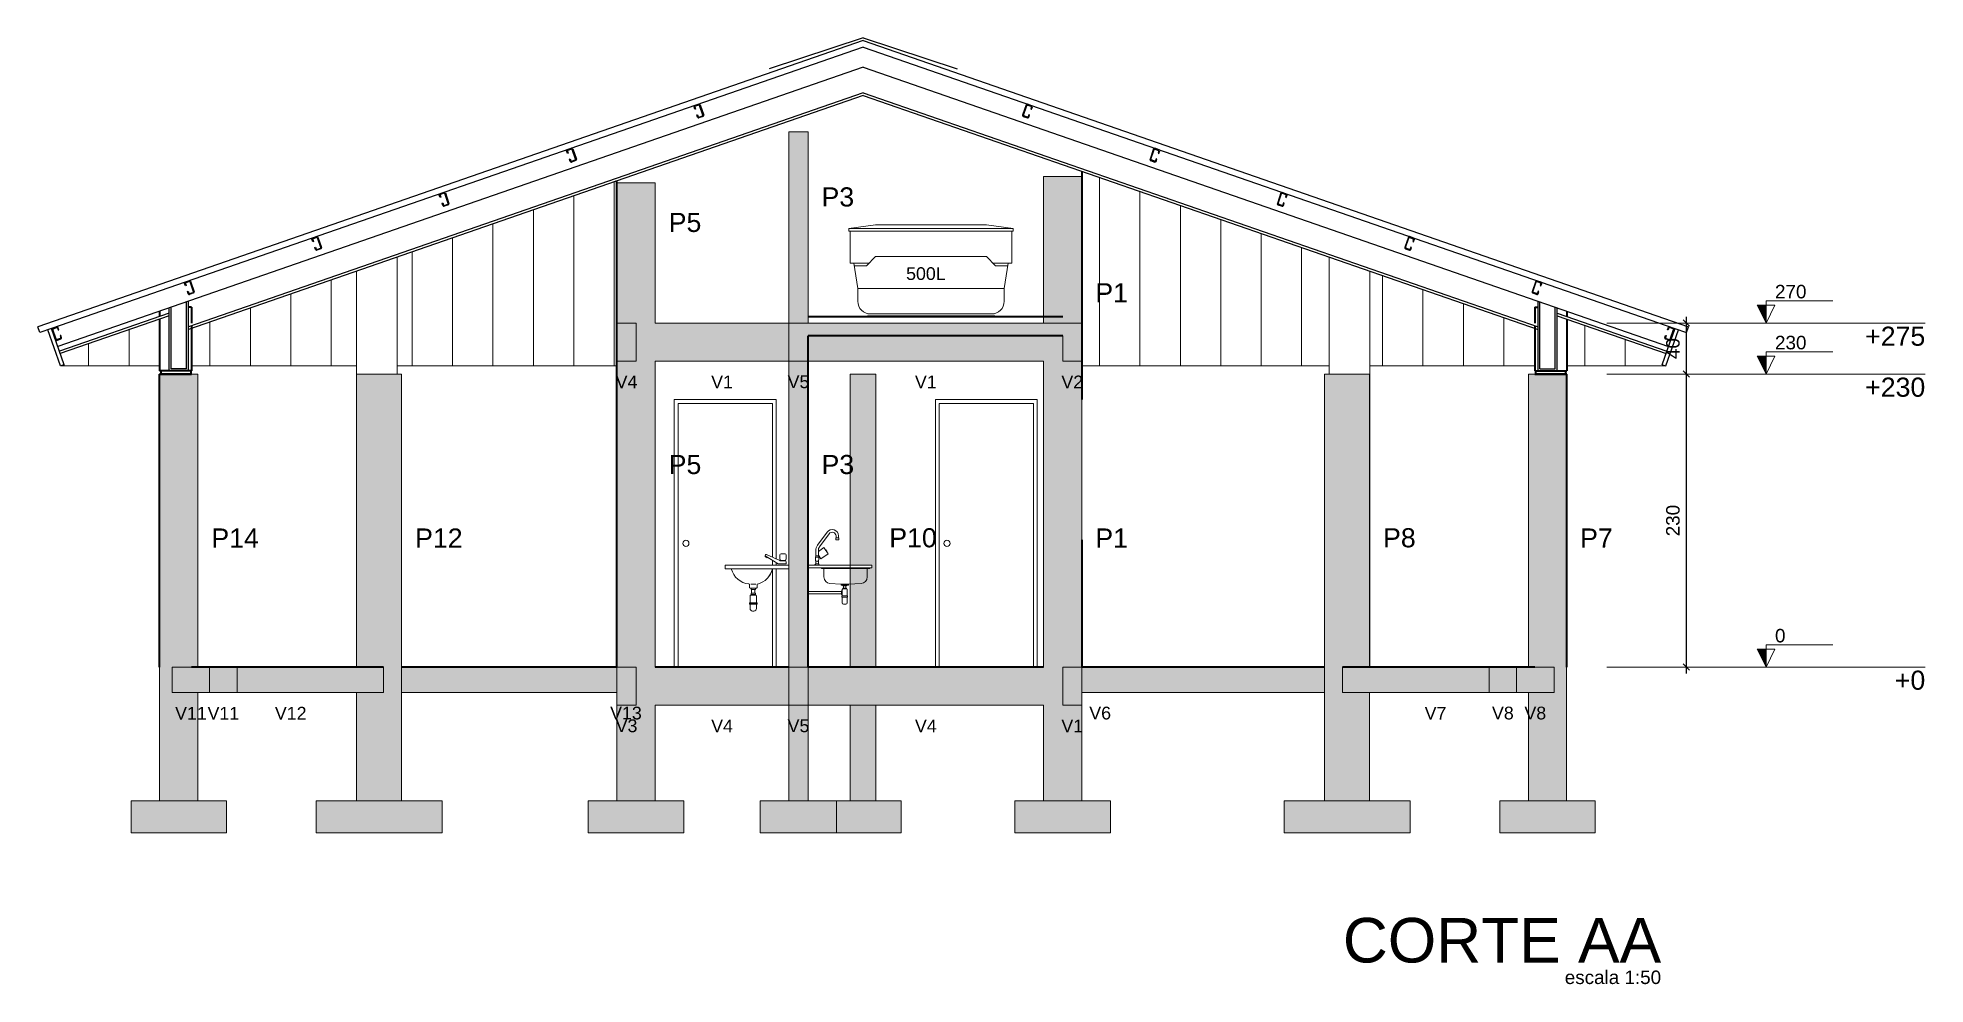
# Model space of a CAD drawing. Header units: millimetres. Extents: x 0 to 619, y -40 to 53.
# Drawn here: x 0 to 29.64, y -2.38 to 12.48 of the extents above; entities that cross this region are included whole.
import ezdxf

# ---------------------------------------------------------------- set-up
doc = ezdxf.new("R2010")
doc.units = ezdxf.units.MM
for name, color, linetype in [('cielo falso de gypsum', 3, 'Continuous'), ('forro de durock', 3, 'Continuous'), ('Perlin', 2, 'Continuous'), ('Techo', 2, 'Continuous')]:
    doc.layers.add(name, color=color, linetype=linetype)
for name, color, linetype, lineweight in [('FO-Cortes', 9, 'Continuous', 5), ('FO-Cotas', 5, 'Continuous', 5), ('FO-Eixos', 5, 'Continuous', 5), ('FO-Hachuras das lajes', 1, 'Continuous', 20), ('FO-Níveis', 9, 'Continuous', 5), ('FO-Pilares pré-moldados', 3, 'Continuous', 20), ('FO-Seção das fundações', 9, 'Continuous', 5), ('FO-Títulos', 1, 'Continuous', 20), ('KIRYA - PAREDE', 7, 'Continuous', 40), ('KIRYA - PAREDE VISTA', 7, 'Continuous', 15), ('KIRYA - SQUADRIA', 7, 'Continuous', 5), ('LAYOUT-WC_COZINHA', 7, 'Continuous', 5), ('PAREDES', 7, 'Continuous', 40)]:
    doc.layers.add(name, color=color, linetype=linetype, lineweight=lineweight)
doc.styles.add('Arial', font='arial.ttf')
doc.styles.get("Standard").update_dxf_attribs({"font": 'arial.ttf'})
doc.dimstyles.new('UM_50.000000', dxfattribs={"dimtxt": 0.18, "dimasz": 0.1, "dimexe": 0.1, "dimexo": 0.2, "dimgap": 0, "dimtad": 1, "dimtih": 1, "dimtoh": 1, "dimdec": 1, "dimlfac": 50, "dimzin": 0, "dimdsep": 46, "dimtxsty": 'Standard', "dimblk": 'CLOSED', "dimblk1": 'CLOSED', "dimblk2": 'CLOSED', "dimcen": 0.09, "dimdle": 0.1, "dimadec": 1, "dimazin": 2, "dimtfac": 1, "dimtdec": 4, "dimtofl": 0, "dimtmove": 0, "dimatfit": 3, "dimldrblk": 'CLOSED', "dimfxl": 1, "dimtolj": 1, "dimarcsym": 0})

msp = doc.modelspace()

# ---------------------------------------------------------------- texts
at = {"layer": 'FO-Títulos', "attachment_point": 9, "line_spacing_factor": 0.798, "style": 'Arial'}
for s, insert, char_height, width in [('CORTE AA', (25.4944, -2.0468), 0.7, 17.64), ('escala 1:50', (25.4944, -2.3779), 0.2118, 2.79576)]:
    msp.add_mtext(s, dxfattribs=dict(at, insert=insert, char_height=char_height, width=width))
at = {"layer": 'LAYOUT-WC_COZINHA', "color": 8, "style": 'Arial'}
msp.add_text('500L', height=0.2, dxfattribs=at).set_placement((13.6369, 8.6766))

# ---------------------------------------------------------------- blocks, each defined once
blk = doc.blocks.new('_OBLIQUE')
at = {"color": 0, "linetype": 'ByBlock', "lineweight": -2}
blk.add_line((-0.5, -0.5), (0.5, 0.5), dxfattribs=at)
blk = doc.blocks.new('*D3')
at = {"layer": 'Defpoints', "color": 0, "transparency": 16777216}
for p in [(29.42466, 4.6), (29.42466, 4.6), (29.42466, 0)]:
    blk.add_point(p, dxfattribs=at)
at = {"layer": 'FO-Hachuras das lajes', "color": 0, "linetype": 'Continuous', "lineweight": -2, "transparency": 16777216}
blk.add_line((29.42466, -0.1), (29.42466, 4.7), dxfattribs=at)
at = {"layer": 'FO-Hachuras das lajes', "color": 0, "lineweight": -2, "transparency": 16777216, "xscale": 0.1, "yscale": 0.1, "zscale": 0.1}
for p, rotation in [((29.42466, 4.6), 90), ((29.42466, 0), 270)]:
    blk.add_blockref('_OBLIQUE', p, dxfattribs=dict(at, rotation=rotation))
at = {"layer": 'FO-Hachuras das lajes', "transparency": 16777216, "insert": (29.21286, 2.3), "char_height": 0.2118, "attachment_point": 5, "rotation": 90, "style": 'Arial'}
blk.add_mtext('\\A1;230', dxfattribs=at)
blk = doc.blocks.new('*D4')
at = {"layer": 'Defpoints', "color": 0, "transparency": 16777216}
for p in [(29.42466, 5.4), (29.42466, 5.4), (29.42466, 4.6)]:
    blk.add_point(p, dxfattribs=at)
at = {"layer": 'FO-Hachuras das lajes', "color": 0, "linetype": 'Continuous', "lineweight": -2, "transparency": 16777216}
blk.add_line((29.42466, 4.5), (29.42466, 5.5), dxfattribs=at)
at = {"layer": 'FO-Hachuras das lajes', "color": 0, "lineweight": -2, "transparency": 16777216, "xscale": 0.1, "yscale": 0.1, "zscale": 0.1}
for p, rotation in [((29.42466, 5.4), 90), ((29.42466, 4.6), 270)]:
    blk.add_blockref('_OBLIQUE', p, dxfattribs=dict(at, rotation=rotation))
at = {"layer": 'FO-Hachuras das lajes', "transparency": 16777216, "insert": (29.21286, 5), "char_height": 0.2118, "attachment_point": 5, "rotation": 90, "style": 'Arial'}
blk.add_mtext('\\A1;40', dxfattribs=at)
blk = doc.blocks.new('A$Ca4274212')
at = {"layer": 'FO-Cortes', "linetype": 'Continuous'}
for points in [[(25.677791, 8), (25.677791, 8.28), (25.537791, 8.28), (25.677791, 8)], [(25.677791, 7.2), (25.677791, 7.48), (25.537791, 7.48), (25.677791, 7.2)], [(25.677791, 2.6), (25.677791, 2.88), (25.537791, 2.88), (25.677791, 2.6)]]:
    blk.add_hatch(color=256, dxfattribs=at).paths.add_polyline_path(points)
at = {"layer": 'FO-Níveis', "linetype": 'Continuous'}
for points in [[(7.632, 7.4), (7.932, 7.4), (7.932, 8), (7.632, 8), (7.632, 7.4)], [(10.332, 7.4), (10.632, 7.4), (10.632, 8), (10.332, 8), (10.332, 7.4)], [(10.482, 7.8), (14.782, 7.8), (14.782, 8), (10.482, 8), (10.482, 7.8)], [(14.632, 7.4), (14.932, 7.4), (14.932, 8), (14.632, 8), (14.632, 7.4)], [(1.235166, 2.2), (1.668084, 2.2), (1.668084, 2.6), (1.235166, 2.6), (1.235166, 2.2)], [(7.632, 2), (7.932, 2), (7.932, 2.6), (7.632, 2.6), (7.632, 2)], [(10.332, 2), (10.632, 2), (10.632, 2.6), (10.332, 2.6), (10.332, 2)], [(14.632, 2), (14.932, 2), (14.932, 2.6), (14.632, 2.6), (14.632, 2)], [(21.327916, 2.2), (21.760834, 2.2), (21.760834, 2.6), (21.327916, 2.6), (21.327916, 2.2)]]:
    blk.add_hatch(color=256, dxfattribs=at).paths.add_polyline_path(points)
at = {"layer": 'FO-Cortes'}
for points in [[(25.677791, 8), (25.817791, 8.28), (25.537791, 8.28), (25.677791, 8), (25.677791, 8.35), (26.727791, 8.35)], [(25.677791, 7.2), (25.817791, 7.48), (25.537791, 7.48), (25.677791, 7.2), (25.677791, 7.55), (26.727791, 7.55)], [(25.677791, 2.6), (25.817791, 2.88), (25.537791, 2.88), (25.677791, 2.6), (25.677791, 2.95), (26.727791, 2.95)]]:
    blk.add_lwpolyline(points, dxfattribs=at)
at = {"layer": 'FO-Cotas'}
for p, q in [((10.632, 11), (10.332, 11)), ((10.332, 11), (10.332, 9.5)), ((10.632, 9.5), (10.632, 11)), ((8.232, 10.2), (7.632, 10.2)), ((7.632, 10.2), (7.632, 9.5)), ((8.232, 9.5), (8.232, 10.2)), ((14.932, 10.3), (14.332, 10.3)), ((14.332, 10.3), (14.332, 8)), ((14.932, 8), (14.932, 10.3)), ((7.632, 9.5), (7.632, 8)), ((8.232, 8), (8.232, 9.5)), ((10.332, 9.5), (10.332, 8)), ((10.632, 8), (10.632, 9.5)), ((10.332, 8), (8.232, 8)), ((1.05, 7.2), (0.45, 7.2)), ((0.45, 7.2), (0.45, 2.6)), ((1.05, 2.6), (1.05, 7.2)), ((4.250107, 7.2), (3.543, 7.2)), ((3.543, 7.2), (3.543, 2.6)), ((4.250107, 2.6), (4.250107, 7.2)), ((7.632, 7.4), (7.632, 2.6)), ((8.232, 7.4), (10.332, 7.4)), ((8.232, 2.6), (8.232, 7.4)), ((10.332, 7.4), (10.332, 2.6)), ((10.632, 7.4), (14.332, 7.4)), ((10.632, 2.6), (10.632, 7.4)), ((11.696, 7.2), (11.296, 7.2)), ((11.296, 7.2), (11.296, 2.6)), ((11.696, 2.6), (11.696, 7.2)), ((14.332, 7.4), (14.332, 7.2)), ((14.332, 7.2), (14.332, 2.6)), ((14.932, 7.2), (14.932, 7.4)), ((14.932, 2.6), (14.932, 7.2)), ((19.450843, 7.2), (18.743736, 7.2)), ((18.743736, 7.2), (18.743736, 2.6)), ((19.450843, 2.6), (19.450843, 7.2)), ((22.546, 7.2), (21.946, 7.2)), ((21.946, 7.2), (21.946, 2.6)), ((22.546, 2.6), (22.546, 7.2)), ((0.45, 2.6), (0.45, 0.5)), ((0.648008, 2.6), (0.648008, 2.2)), ((1.017578, 2.6), (0.648008, 2.6)), ((1.05, 2.6), (1.017578, 2.6)), ((1.235166, 2.6), (1.05, 2.6)), ((3.543, 2.6), (1.668084, 2.6)), ((3.966714, 2.6), (3.543, 2.6)), ((3.966714, 2.2), (3.966714, 2.6)), ((4.250107, 2.2), (4.250107, 2.6)), ((7.632, 2.6), (4.250107, 2.6)), ((10.332, 2.6), (8.232, 2.6)), ((11.296, 2.6), (10.632, 2.6)), ((11.372561, 2.6), (11.296, 2.6)), ((11.619504, 2.6), (11.372561, 2.6)), ((11.696, 2.6), (11.619504, 2.6)), ((14.332, 2.6), (11.696, 2.6)), ((18.743736, 2.6), (14.932, 2.6)), ((18.743736, 2.6), (18.743736, 2.2)), ((19.027118, 2.2), (19.027118, 2.6)), ((19.450843, 2.6), (19.027118, 2.6)), ((21.327916, 2.6), (19.450843, 2.6)), ((21.946, 2.6), (21.760834, 2.6)), ((21.978434, 2.6), (21.946, 2.6)), ((22.347993, 2.6), (21.978434, 2.6)), ((22.347993, 2.2), (22.347993, 2.6)), ((22.546, 0.5), (22.546, 2.6)), ((0.648008, 2.2), (1.017578, 2.2)), ((1.017578, 2.2), (1.05, 2.2)), ((1.05, 0.5), (1.05, 2.2)), ((1.05, 2.2), (1.235166, 2.2)), ((1.668084, 2.2), (3.543, 2.2)), ((3.543, 2.2), (3.543, 0.5)), ((3.543, 2.2), (3.966714, 2.2)), ((4.250107, 0.5), (4.250107, 2.2)), ((4.250107, 2.2), (7.632, 2.2)), ((14.932, 2.2), (18.743736, 2.2)), ((18.743736, 2.2), (18.743736, 0.5)), ((19.027118, 2.2), (19.450843, 2.2)), ((19.450843, 0.5), (19.450843, 2.2)), ((19.450843, 2.2), (21.327916, 2.2)), ((21.760834, 2.2), (21.946, 2.2)), ((21.946, 2.2), (21.946, 0.5)), ((21.946, 2.2), (21.978434, 2.2)), ((21.978434, 2.2), (22.347993, 2.2)), ((7.632, 2), (7.632, 0.5)), ((8.232, 2), (10.332, 2)), ((8.232, 0.5), (8.232, 2)), ((10.332, 2), (10.332, 0.5)), ((10.632, 2), (11.296, 2)), ((10.632, 0.5), (10.632, 2)), ((11.296, 2), (11.296, 0.5)), ((11.296, 2), (11.696, 2)), ((11.696, 0.5), (11.696, 2)), ((11.696, 2), (14.332, 2)), ((14.332, 2), (14.332, 0.5)), ((14.932, 0.5), (14.932, 2)), ((0, 0.5), (0, 0)), ((0.45, 0.5), (0, 0.5)), ((1.05, 0.5), (0.45, 0.5)), ((1.5, 0.5), (1.05, 0.5)), ((1.5, 0), (1.5, 0.5)), ((2.906604, 0.5), (2.906604, 0)), ((3.543, 0.5), (2.906604, 0.5)), ((4.250107, 0.5), (3.543, 0.5)), ((4.886503, 0.5), (4.250107, 0.5)), ((4.886503, 0), (4.886503, 0.5)), ((7.182, 0.5), (7.182, 0)), ((7.632, 0.5), (7.182, 0.5)), ((8.232, 0.5), (7.632, 0.5)), ((8.682, 0.5), (8.232, 0.5)), ((8.682, 0), (8.682, 0.5)), ((9.882, 0.5), (9.882, 0)), ((10.332, 0.5), (9.882, 0.5)), ((10.632, 0.5), (10.332, 0.5)), ((10.896, 0.5), (10.632, 0.5)), ((11.082, 0.5), (10.896, 0.5)), ((11.296, 0.5), (11.082, 0.5)), ((11.082, 0), (11.082, 0.5)), ((11.696, 0.5), (11.296, 0.5)), ((12.096, 0.5), (11.696, 0.5)), ((12.096, 0), (12.096, 0.5)), ((13.882, 0.5), (13.882, 0)), ((14.332, 0.5), (13.882, 0.5)), ((14.932, 0.5), (14.332, 0.5)), ((15.382, 0.5), (14.932, 0.5)), ((15.382, 0), (15.382, 0.5)), ((18.10734, 0.5), (18.10734, 0)), ((18.743736, 0.5), (18.10734, 0.5)), ((19.450843, 0.5), (18.743736, 0.5)), ((20.087239, 0.5), (19.450843, 0.5)), ((20.087239, 0), (20.087239, 0.5)), ((21.496, 0.5), (21.496, 0)), ((21.946, 0.5), (21.496, 0.5)), ((22.546, 0.5), (21.946, 0.5)), ((22.996, 0.5), (22.546, 0.5)), ((22.996, 0), (22.996, 0.5)), ((1.5, 0), (0, 0)), ((4.886503, 0), (2.906604, 0)), ((8.682, 0), (7.182, 0)), ((10.896, 0), (9.882, 0)), ((11.082, 0), (10.896, 0)), ((12.096, 0), (11.082, 0)), ((15.382, 0), (13.882, 0)), ((20.087239, 0), (18.10734, 0)), ((22.996, 0), (21.496, 0))]:
    blk.add_line(p, q, dxfattribs=at)
at = {"layer": 'FO-Eixos', "linetype": 'Continuous'}
for p, q in [((23.177791, 8), (28.177791, 8)), ((23.177791, 7.2), (28.177791, 7.2))]:
    blk.add_line(p, q, dxfattribs=at)
at = {"layer": 'FO-Eixos'}
blk.add_line((23.177791, 2.6), (28.177791, 2.6), dxfattribs=at)
at = {"layer": 'FO-Títulos'}
for p, q in [((7.932, 8), (7.632, 8)), ((7.632, 8), (7.632, 7.4)), ((7.932, 7.4), (7.932, 8)), ((10.332, 8), (10.332, 7.4)), ((10.482, 8), (10.332, 8)), ((10.632, 8), (10.482, 8)), ((14.332, 8), (10.632, 8)), ((10.632, 7.4), (10.632, 7.8)), ((10.632, 7.8), (14.332, 7.8)), ((14.632, 8), (14.332, 8)), ((14.332, 7.8), (14.632, 7.8)), ((14.782, 8), (14.632, 8)), ((14.632, 7.8), (14.632, 7.4)), ((14.932, 8), (14.782, 8)), ((14.932, 7.4), (14.932, 8)), ((7.632, 7.4), (7.932, 7.4)), ((10.332, 7.4), (10.632, 7.4)), ((14.632, 7.4), (14.932, 7.4)), ((1.668084, 2.6), (1.235166, 2.6)), ((1.235166, 2.6), (1.235166, 2.2)), ((1.668084, 2.2), (1.668084, 2.6)), ((7.932, 2.6), (7.632, 2.6)), ((7.632, 2.6), (7.632, 2.2)), ((7.932, 2.2), (7.932, 2.6)), ((10.632, 2.6), (10.332, 2.6)), ((10.332, 2.6), (10.332, 2.2)), ((10.632, 2.2), (10.632, 2.6)), ((14.932, 2.6), (14.632, 2.6)), ((14.632, 2.6), (14.632, 2.2)), ((14.932, 2.2), (14.932, 2.6)), ((21.760834, 2.6), (21.327916, 2.6)), ((21.327916, 2.6), (21.327916, 2.2)), ((21.760834, 2.2), (21.760834, 2.6)), ((1.235166, 2.2), (1.668084, 2.2)), ((7.632, 2.2), (7.632, 2)), ((7.932, 2), (7.932, 2.2)), ((10.332, 2.2), (10.332, 2)), ((10.632, 2), (10.632, 2.2)), ((14.632, 2.2), (14.632, 2)), ((14.932, 2), (14.932, 2.2)), ((21.327916, 2.2), (21.760834, 2.2)), ((7.632, 2), (7.932, 2)), ((10.332, 2), (10.632, 2)), ((14.632, 2), (14.932, 2))]:
    blk.add_line(p, q, dxfattribs=at)
at = {"layer": 'FO-Cortes', "line_spacing_factor": 0.798, "style": 'Arial'}
for s, insert, char_height, width, attachment_point in [('270', (25.818131, 8.38496), 0.212, 0.7632, 7), ('230', (25.818131, 7.58496), 0.212, 0.7632, 7), ('+275', (28.178131, 7.64), 0.3, 1.44, 9), ('+230', (28.178131, 6.84), 0.3, 1.44, 9), ('0', (25.818131, 2.98496), 0.212, 0.2544, 7), ('+0', (28.178131, 2.24), 0.3, 0.72, 9)]:
    blk.add_mtext(s, dxfattribs=dict(at, insert=insert, char_height=char_height, width=width, attachment_point=attachment_point))
at = {"layer": 'FO-Pilares pré-moldados', "char_height": 0.3, "attachment_point": 7, "line_spacing_factor": 0.798, "style": 'Arial'}
for s, insert, width in [('P3', (10.844131, 9.826), 0.72), ('P5', (8.444131, 9.426), 0.72), ('P1', (15.144131, 8.326), 0.72), ('P5', (8.444131, 5.626), 0.72), ('P3', (10.844131, 5.626), 0.72), ('P14', (1.262131, 4.476), 1.08), ('P12', (4.462131, 4.476), 1.08), ('P10', (11.908131, 4.476), 1.08), ('P1', (15.144131, 4.476), 0.72), ('P8', (19.663131, 4.476), 0.72), ('P7', (22.758131, 4.476), 0.72)]:
    blk.add_mtext(s, dxfattribs=dict(at, insert=insert, width=width))
at = {"layer": 'FO-Seção das fundações', "char_height": 0.2, "attachment_point": 8, "line_spacing_factor": 0.798, "style": 'Arial'}
for s, insert, width in [('V4', (7.782131, 6.976), 0.48), ('V1', (9.282131, 6.976), 0.48), ('V5', (10.482131, 6.976), 0.48), ('V1', (12.482131, 6.976), 0.48), ('V2', (14.782131, 6.976), 0.48), ('V11', (0.941131, 1.776), 0.72), ('V11', (1.451131, 1.776), 0.72), ('V12', (2.508131, 1.776), 0.72), ('V13', (7.773131, 1.776), 0.72), ('V3', (7.782131, 1.576), 0.48), ('V5', (10.482131, 1.576), 0.48), ('V6', (15.220131, 1.776), 0.48), ('V7', (20.487131, 1.776), 0.48), ('V8', (21.544131, 1.776), 0.48), ('V8', (22.054131, 1.776), 0.48), ('V4', (9.282131, 1.576), 0.48), ('V4', (12.482131, 1.576), 0.48), ('V1', (14.782131, 1.576), 0.48)]:
    blk.add_mtext(s, dxfattribs=dict(at, insert=insert, width=width))
at = {"layer": 'FO-Hachuras das lajes', "linetype": 'Continuous'}
for base, p1, p2, picture, middle in [((24.427791, 8), (24.427791, 7.2), (24.427791, 8), '*D4', (24.215991, 7.6)), ((24.427791, 7.2), (24.427791, 2.6), (24.427791, 7.2), '*D3', (24.215991, 4.9))]:
    dim = blk.add_linear_dim(base=base, p1=p1, p2=p2, angle=90, dimstyle='UM_50.000000', override={"dimtxt": 0.2118, "dimasz": 0.1, "dimexe": 0.1, "dimexo": 0.2, "dimtad": 1, "dimtih": 0, "dimtoh": 0, "dimdec": 1, "dimlfac": 50, "dimzin": 8, "dimtxsty": 'Arial', "dimblk": 'OBLIQUE', "dimblk1": 'OBLIQUE', "dimblk2": 'OBLIQUE', "dimsah": 1, "dimdle": 0.1, "dimse1": 1, "dimse2": 1, "dimclrt": 256, "dimadec": 1, "dimazin": 3, "dimtmove": 2, "dimldrblk": 'OBLIQUE'}, dxfattribs=at)
    dim.commit()
    dim.dimension.update_dxf_attribs({"geometry": picture, "text_midpoint": middle, "dimtype": 128, "text_rotation": 90, "insert": (-4.996869, 2.6)})

# ---------------------------------------------------------------- hatches: boundary and pattern name
at = {"transparency": 33554477}
h = msp.add_hatch(color=256, dxfattribs=at)
h.dxf.hatch_style = 1
h.paths.add_polyline_path([(2.5146, 7.2), (1.9146, 7.2), (1.9146, 2.6), (1.9146, 0.5), (2.5146, 0.5), (2.5146, 2.2), (2.4822, 2.2), (2.1126, 2.2), (2.1126, 2.6), (2.4822, 2.6), (2.5146, 2.6)])
h.paths.add_polyline_path([(5.7147, 7.2), (5.0077, 7.2), (5.0077, 2.6), (5.4313, 2.6), (5.4313, 2.2), (5.0076, 2.2), (5.0076, 0.5), (5.7147, 0.5), (5.7147, 2.2), (5.7147, 2.6)])
h.paths.add_polyline_path([(5.4313, 2.6), (5.0076, 2.6), (3.1327, 2.6), (3.1327, 2.2), (5.0076, 2.2), (5.4313, 2.2)])
h.paths.add_polyline_path([(2.6998, 2.6), (2.5146, 2.6), (2.4822, 2.6), (2.1126, 2.6), (2.1126, 2.2), (2.4822, 2.2), (2.5146, 2.2), (2.6998, 2.2)])
h.paths.add_polyline_path([(2.9646, 0.5), (2.5146, 0.5), (1.9146, 0.5), (1.4646, 0.5), (1.4646, 0), (2.9646, 0)])
h.paths.add_polyline_path([(6.3511, 0.5), (5.7147, 0.5), (5.0076, 0.5), (4.3712, 0.5), (4.3712, 0), (6.3511, 0)])
h.paths.add_polyline_path([(9.0966, 2.6), (5.7147, 2.6), (5.7147, 2.2), (9.0966, 2.2)])
h.paths.add_polyline_path([(9.6966, 7.4), (11.7966, 7.4), (11.7966, 8), (9.6966, 8), (9.6966, 9.5), (9.6966, 10.2), (9.0966, 10.2), (9.0966, 9.5), (9.0966, 8), (9.3966, 8), (9.3966, 7.4), (9.0966, 7.4), (9.0966, 2.6), (9.3966, 2.6), (9.3966, 2.2), (9.3966, 2), (9.0966, 2), (9.0966, 0.5), (9.6966, 0.5), (9.6966, 2), (11.7966, 2), (11.7966, 2.2), (11.7966, 2.6), (9.6966, 2.6)])
h.paths.add_polyline_path([(12.0966, 7.4), (11.7966, 7.4), (11.7966, 2.6), (12.0966, 2.6)])
h.paths.add_polyline_path([(12.0966, 2), (11.7966, 2), (11.7966, 0.5), (12.0966, 0.5)])
h.paths.add_polyline_path([(10.1466, 0.5), (9.6966, 0.5), (9.0966, 0.5), (8.6466, 0.5), (8.6466, 0), (10.1466, 0)])
h.paths.add_polyline_path([(12.5466, 0.5), (12.3606, 0.5), (12.0966, 0.5), (11.7966, 0.5), (11.3466, 0.5), (11.3466, 0), (12.3606, 0), (12.5466, 0)])
h.paths.add_polyline_path([(16.8466, 0.5), (16.3966, 0.5), (15.7966, 0.5), (15.3466, 0.5), (15.3466, 0), (16.8466, 0)])
h.paths.add_polyline_path([(13.1606, 2), (12.7606, 2), (12.7606, 0.5), (13.1606, 0.5)], flags=17)
h.paths.add_polyline_path([(16.0966, 2.6), (16.3966, 2.6), (16.3966, 7.2), (16.3966, 7.4), (16.0966, 7.4), (16.0966, 7.8), (15.7966, 7.8), (12.0966, 7.8), (12.0966, 7.4), (15.7966, 7.4), (15.7966, 7.2), (15.7966, 2.6), (13.1606, 2.6), (13.0841, 2.6), (12.8372, 2.6), (12.7606, 2.6), (12.0966, 2.6), (12.0966, 2.2), (12.0966, 2), (12.7606, 2), (13.1606, 2), (15.7966, 2), (15.7966, 0.5), (16.3966, 0.5), (16.3966, 2), (16.0966, 2), (16.0966, 2.2)])
h.paths.add_polyline_path([(13.1606, 7.2), (12.7606, 7.2), (12.7606, 4.2), (13.0966, 4.2), (13.0966, 4.16), (13.0663, 4.16), (13.0663, 4.15), (13.0423, 4.15), (12.7606, 4.153), (12.7606, 2.6), (12.8372, 2.6), (13.0841, 2.6), (13.1606, 2.6)], flags=17)
h.paths.add_polyline_path([(13.5606, 0.5), (13.1606, 0.5), (12.7606, 0.5), (12.5466, 0.5), (12.5466, 0), (13.5606, 0)])
h.paths.add_polyline_path([(20.2083, 2.6), (16.3966, 2.6), (16.3966, 2.2), (20.2083, 2.2)])
h.paths.add_polyline_path([(20.9154, 7.2), (20.2083, 7.2), (20.2083, 2.6), (20.2083, 2.2), (20.2083, 0.5), (20.9154, 0.5), (20.9154, 2.2), (20.4917, 2.2), (20.4917, 2.6), (20.9154, 2.6)])
h.paths.add_polyline_path([(22.7925, 2.6), (20.9154, 2.6), (20.4917, 2.6), (20.4917, 2.2), (20.9154, 2.2), (22.7925, 2.2)])
h.paths.add_polyline_path([(21.5518, 0.5), (20.9154, 0.5), (20.2083, 0.5), (19.5719, 0.5), (19.5719, 0), (21.5518, 0)])
h.paths.add_polyline_path([(24.4606, 0.5), (24.0106, 0.5), (23.4106, 0.5), (22.9606, 0.5), (22.9606, 0), (24.4606, 0)])
h.paths.add_polyline_path([(24.0106, 7.2), (23.4106, 7.2), (23.4106, 2.6), (23.8126, 2.6), (23.8126, 2.2), (23.4106, 2.2), (23.4106, 0.5), (24.0106, 0.5), (24.0106, 2.6)])
h.paths.add_polyline_path([(23.8126, 2.6), (23.443, 2.6), (23.4106, 2.6), (23.2254, 2.6), (23.2254, 2.2), (23.4106, 2.2), (23.443, 2.2), (23.8126, 2.2)])
h.paths.add_polyline_path([(16.3966, 10.3), (15.7966, 10.3), (15.7966, 8), (16.0966, 8), (16.2466, 8), (16.3966, 8)])
h.paths.add_polyline_path([(12.0966, 11), (11.7966, 11), (11.7966, 9.5), (11.7966, 8), (11.9466, 8), (12.0966, 8), (12.0966, 9.5)])

# ---------------------------------------------------------------- linework, layer by layer
at = {"layer": 'cielo falso de gypsum', "color": 8}
for p, q in [((12.9629, 11.6136), (2.3649, 7.9424)), ((12.9629, 11.5712), (2.3649, 7.9001)), ((12.9629, 11.6136), (23.561, 7.9424)), ((12.9629, 11.5712), (23.561, 7.9001)), ((2.0649, 8.156), (0.3405, 7.5587)), ((2.0649, 8.1137), (0.3536, 7.5209)), ((23.861, 8.156), (25.5854, 7.5587)), ((23.861, 8.1137), (25.5723, 7.5209))]:
    msp.add_line(p, q, dxfattribs=at)
at = {"layer": 'forro de durock', "color": 8}
for p, q in [((2.3349, 7.28), (2.3349, 8.3342)), ((2.3649, 7.25), (2.3649, 8.3446)), ((23.561, 7.25), (23.561, 8.3446)), ((23.591, 7.28), (23.591, 8.3342)), ((2.0649, 7.25), (2.0649, 8.2407)), ((2.0949, 7.28), (2.0949, 8.25)), ((23.831, 7.28), (23.831, 8.25)), ((23.861, 7.25), (23.861, 8.2407)), ((2.3649, 7.25), (2.0649, 7.25)), ((2.3349, 7.28), (2.0949, 7.28)), ((23.561, 7.25), (23.861, 7.25)), ((23.591, 7.28), (23.831, 7.28))]:
    msp.add_line(p, q, dxfattribs=at)
at = {"layer": 'KIRYA - PAREDE', "color": 8}
for p, q in [((16.3966, 10.3829), (16.3966, 6.8)), ((9.0966, 2.6), (9.0966, 10.2361)), ((16.0966, 8.1), (12.0966, 8.1)), ((16.0966, 7.8), (12.0966, 7.8)), ((12.0966, 2.6), (12.0966, 7.8)), ((1.9145, 2.6), (1.9145, 7.2)), ((1.9145, 7.2), (2.4136, 7.2)), ((24.0114, 7.2), (23.5123, 7.2)), ((24.0114, 7.2), (23.5123, 7.2)), ((24.0114, 2.6), (24.0114, 7.2)), ((24.0114, 2.6), (24.0114, 7.2)), ((16.3966, 4.6), (16.3966, 2.6)), ((5.4313, 2.6), (2.4136, 2.6)), ((9.0966, 2.6), (5.7147, 2.6)), ((11.7966, 2.6), (9.6966, 2.6)), ((15.7966, 2.6), (12.0966, 2.6)), ((20.2083, 2.6), (16.3966, 2.6)), ((23.5123, 2.6), (20.4917, 2.6))]:
    msp.add_line(p, q, dxfattribs=at)
at = {"layer": 'KIRYA - PAREDE VISTA', "color": 8, "linetype": 'Continuous'}
for p, q in [((9.0538, 7.3274), (9.0538, 10.2171)), ((16.6738, 7.3274), (16.6738, 10.2858)), ((8.4188, 7.3274), (8.4188, 9.9972)), ((17.3088, 7.3274), (17.3088, 10.0658)), ((17.9438, 7.3274), (17.9438, 9.8459)), ((7.1488, 7.3274), (7.1488, 9.5572)), ((7.7838, 7.3274), (7.7838, 9.7772)), ((18.5788, 7.3274), (18.5788, 9.6259)), ((6.5138, 7.3274), (6.5138, 9.3373)), ((19.2138, 7.3274), (19.2138, 9.4059)), ((5.8788, 7.3274), (5.8788, 9.1173)), ((19.8488, 7.3274), (19.8488, 9.186)), ((4.6088, 7.3274), (4.6088, 8.6774)), ((21.1188, 7.3274), (21.1188, 8.7461)), ((3.9738, 7.3274), (3.9738, 8.4574)), ((21.7538, 7.3274), (21.7538, 8.5261)), ((22.3888, 7.3274), (22.3888, 8.3061)), ((2.7038, 7.3274), (2.7038, 8.0175)), ((3.3388, 7.3274), (3.3388, 8.2375)), ((23.0238, 7.3274), (23.0238, 8.0862)), ((1.4338, 7.3274), (1.4338, 7.8951)), ((24.2938, 7.3274), (24.2938, 7.9638)), ((24.9288, 7.3274), (24.9288, 7.7438)), ((0.7988, 7.3274), (0.7988, 7.6751)), ((25.5638, 7.4965), (25.5638, 7.5238)), ((25.5638, 7.3274), (25.5638, 7.3291))]:
    msp.add_line(p, q, dxfattribs=at)
at = {"layer": 'KIRYA - PAREDE VISTA', "color": 8}
for p, q in [((5.0077, 8.8156), (5.6462, 9.0368)), ((5.6462, 9.0368), (5.6462, 7.2)), ((20.9182, 8.8156), (20.2796, 9.0368)), ((20.2796, 9.0368), (20.2796, 7.2)), ((5.0077, 2.6), (5.0077, 8.8156)), ((20.9182, 2.6), (20.9182, 8.8156)), ((0.3572, 7.3274), (1.9145, 7.3274)), ((2.4136, 7.3274), (5.0077, 7.3274)), ((5.6462, 7.3274), (9.0966, 7.3274)), ((20.2796, 7.3274), (16.3966, 7.3274)), ((23.5123, 7.3274), (20.9182, 7.3274)), ((25.5687, 7.3274), (24.0114, 7.3274)), ((16.3966, 6.8), (16.3966, 4.66))]:
    msp.add_line(p, q, dxfattribs=at)
at = {"layer": 'KIRYA - SQUADRIA', "color": 8}
for p, q in [((9.9966, 2.6), (9.9966, 6.8)), ((9.9966, 6.8), (11.5966, 6.8)), ((10.0566, 2.6), (10.0566, 6.74)), ((10.0566, 6.74), (11.5366, 6.74)), ((11.5366, 6.74), (11.5366, 4.3237)), ((11.5966, 6.8), (11.5966, 4.2965)), ((14.0966, 2.6), (14.0966, 6.8)), ((14.0966, 6.8), (15.6966, 6.8)), ((14.1566, 2.6), (14.1566, 6.74)), ((14.1566, 6.74), (15.6366, 6.74)), ((15.6366, 6.74), (15.6366, 2.6)), ((15.6966, 6.8), (15.6966, 6.8)), ((15.6966, 6.8), (15.6966, 2.6)), ((11.5366, 4.2771), (11.5366, 4.2)), ((11.5966, 4.2407), (11.5966, 4.2)), ((11.5366, 4.14), (11.5366, 2.6)), ((11.5966, 4.14), (11.5966, 2.6))]:
    msp.add_line(p, q, dxfattribs=at)
for centre in [(10.1786, 4.5421), (14.2786, 4.5421)]:
    msp.add_circle(centre, 0.0487, dxfattribs=at)
at = {"layer": 'LAYOUT-WC_COZINHA', "color": 8}
for p, q in [((12.7384, 9.4826), (13.1584, 9.5426)), ((13.1584, 9.5426), (14.8984, 9.5426)), ((14.8984, 9.5426), (15.3184, 9.4826)), ((12.7384, 9.4826), (15.3184, 9.4826)), ((12.7384, 9.4426), (12.7384, 9.4826)), ((12.7584, 9.4426), (12.7384, 9.4426)), ((12.7584, 8.9426), (12.7584, 9.4426)), ((15.2984, 9.4426), (12.7584, 9.4426)), ((15.2984, 9.4426), (15.2984, 8.9426)), ((15.3184, 9.4426), (15.2984, 9.4426)), ((15.3184, 9.4826), (15.3184, 9.4426)), ((12.8184, 8.9426), (12.7584, 8.9426)), ((12.8784, 8.5426), (12.8184, 8.9426)), ((12.8184, 8.9426), (13.0584, 8.9426)), ((13.0169, 8.9012), (12.8246, 8.9012)), ((13.0169, 8.9012), (13.1584, 9.0426)), ((13.1584, 9.0426), (14.8984, 9.0426)), ((15.0398, 8.9012), (14.8984, 9.0426)), ((15.2384, 8.9426), (14.9984, 8.9426)), ((15.0398, 8.9012), (15.2321, 8.9012)), ((15.2384, 8.9426), (15.1784, 8.5426)), ((15.2984, 8.9426), (15.2384, 8.9426)), ((15.1784, 8.5426), (12.8784, 8.5426)), ((12.8784, 8.3426), (12.8784, 8.5426)), ((15.1784, 8.5426), (15.1784, 8.3426)), ((14.9784, 8.1426), (13.0784, 8.1426)), ((12.246, 4.5132), (12.3962, 4.7175)), ((12.2588, 4.4147), (12.347, 4.4757)), ((12.2782, 4.4895), (12.4284, 4.6938)), ((12.4152, 4.3769), (12.347, 4.4757)), ((12.3669, 4.4469), (12.3775, 4.4421)), ((12.5317, 4.602), (12.5317, 4.628)), ((12.5797, 4.63), (12.5337, 4.63)), ((12.5797, 4.6), (12.5337, 4.6)), ((12.5367, 4.63), (12.5367, 4.6582)), ((12.5767, 4.63), (12.5767, 4.6582)), ((12.5817, 4.602), (12.5817, 4.628)), ((11.7966, 4.2), (10.7966, 4.2)), ((10.7966, 4.2), (10.7966, 4.14)), ((11.4309, 4.3619), (11.4217, 4.3467)), ((11.4217, 4.3467), (11.6284, 4.2214)), ((11.4251, 4.3349), (11.4231, 4.3315)), ((11.4231, 4.3315), (11.4544, 4.3131)), ((11.4564, 4.3165), (11.4251, 4.3349)), ((11.6534, 4.2708), (11.4436, 4.3659)), ((11.4544, 4.3131), (11.4564, 4.3165)), ((11.6336, 4.2199), (11.7553, 4.2199)), ((11.6553, 4.2939), (11.6553, 4.3619)), ((11.7373, 4.2699), (11.6575, 4.2699)), ((11.6733, 4.3799), (11.7373, 4.3799)), ((11.7373, 4.2759), (11.6733, 4.2759)), ((11.7553, 4.3619), (11.7553, 4.2939)), ((11.7553, 4.2199), (11.7553, 4.2519)), ((13.0966, 4.2), (12.0966, 4.2)), ((12.0966, 4.16), (13.0966, 4.16)), ((12.1988, 4.2), (12.2188, 4.22)), ((12.2128, 4.328), (12.2188, 4.348)), ((12.2128, 4.328), (12.2648, 4.328)), ((12.2128, 4.288), (12.2128, 4.328)), ((12.2188, 4.348), (12.2188, 4.4303)), ((12.2188, 4.348), (12.2588, 4.348)), ((12.2188, 4.2689), (12.2188, 4.22)), ((12.2588, 4.22), (12.2188, 4.22)), ((12.2588, 4.348), (12.2588, 4.4303)), ((12.3, 4.2974), (12.2588, 4.3571)), ((12.2588, 4.348), (12.2648, 4.328)), ((12.2588, 4.2689), (12.2588, 4.22)), ((12.2588, 4.22), (12.2788, 4.2)), ((12.2648, 4.288), (12.2648, 4.328)), ((12.3, 4.2974), (12.4152, 4.3769)), ((12.3066, 4.16), (12.3066, 4.15)), ((12.3066, 4.15), (12.3366, 4.15)), ((12.3366, 4.15), (13.0423, 4.15)), ((12.3946, 4.4174), (12.3775, 4.4421)), ((12.3946, 4.4174), (12.3953, 4.4057)), ((13.0423, 4.15), (13.0663, 4.15)), ((13.0663, 4.15), (13.0663, 4.16)), ((13.0966, 4.16), (13.0966, 4.2)), ((10.7966, 4.14), (11.7966, 4.14)), ((11.1766, 3.8945), (11.1766, 3.85)), ((11.2966, 3.85), (11.2966, 3.8945)), ((12.3466, 4.14), (12.3466, 4.0144)), ((12.6128, 3.9034), (12.4409, 3.9146)), ((12.6128, 3.9034), (12.7328, 3.9034)), ((12.6148, 3.8874), (12.6148, 3.9034)), ((12.6148, 3.8874), (12.7308, 3.8874)), ((12.6428, 3.8874), (12.6428, 3.8774)), ((12.6428, 3.8774), (12.7028, 3.8774)), ((12.6528, 3.8774), (12.6528, 3.8374)), ((12.6928, 3.8774), (12.6928, 3.8374)), ((12.7028, 3.8874), (12.7028, 3.8774)), ((12.7308, 3.8874), (12.7308, 3.9034)), ((12.7328, 3.9034), (12.932, 3.9146)), ((13.0263, 4.0144), (13.0263, 4.134)), ((11.1866, 3.61), (11.1766, 3.61)), ((11.1766, 3.61), (11.1766, 3.59)), ((11.1766, 3.6), (11.2966, 3.6)), ((11.1766, 3.59), (11.1866, 3.59)), ((11.1866, 3.84), (11.2016, 3.84)), ((11.1866, 3.72), (11.1866, 3.61)), ((11.1866, 3.61), (11.2866, 3.61)), ((11.1866, 3.59), (11.1866, 3.52)), ((11.2866, 3.59), (11.1866, 3.59)), ((11.2116, 3.73), (11.1966, 3.73)), ((11.2016, 3.84), (11.2016, 3.82)), ((11.2016, 3.84), (11.2716, 3.84)), ((11.2016, 3.82), (11.2116, 3.82)), ((11.2116, 3.76), (11.2016, 3.76)), ((11.2016, 3.76), (11.2016, 3.74)), ((11.2016, 3.74), (11.2116, 3.74)), ((11.2116, 3.82), (11.2116, 3.76)), ((11.2616, 3.82), (11.2116, 3.82)), ((11.2616, 3.76), (11.2116, 3.76)), ((11.2116, 3.74), (11.2116, 3.73)), ((11.2116, 3.74), (11.2616, 3.74)), ((11.2616, 3.73), (11.2116, 3.73)), ((11.2616, 3.76), (11.2616, 3.82)), ((11.2616, 3.82), (11.2716, 3.82)), ((11.2716, 3.76), (11.2616, 3.76)), ((11.2616, 3.73), (11.2616, 3.74)), ((11.2616, 3.74), (11.2716, 3.74)), ((11.2766, 3.73), (11.2616, 3.73)), ((11.2716, 3.82), (11.2716, 3.84)), ((11.2716, 3.84), (11.2866, 3.84)), ((11.2716, 3.74), (11.2716, 3.76)), ((11.2866, 3.61), (11.2866, 3.72)), ((11.2966, 3.61), (11.2866, 3.61)), ((11.2866, 3.52), (11.2866, 3.59)), ((11.2866, 3.59), (11.2966, 3.59)), ((11.2966, 3.59), (11.2966, 3.61)), ((12.1066, 3.7987), (12.0966, 3.7987)), ((12.0966, 3.7987), (12.0966, 3.7387)), ((12.1066, 3.7387), (12.0966, 3.7387)), ((12.1066, 3.7987), (12.1066, 3.7387)), ((12.1066, 3.7887), (12.6228, 3.7887)), ((12.1066, 3.7487), (12.6228, 3.7487)), ((12.6228, 3.7387), (12.6228, 3.7987)), ((12.6228, 3.7987), (12.6328, 3.7987)), ((12.6228, 3.7387), (12.6328, 3.7387)), ((12.6278, 3.7154), (12.6278, 3.6994)), ((12.6298, 3.7174), (12.7158, 3.7174)), ((12.6298, 3.6974), (12.7158, 3.6974)), ((12.6328, 3.8174), (12.6328, 3.7174)), ((12.6328, 3.7387), (12.6328, 3.7987)), ((12.6328, 3.6974), (12.6328, 3.6074)), ((12.6428, 3.8374), (12.7028, 3.8374)), ((12.6428, 3.8374), (12.6428, 3.8274)), ((12.6428, 3.8274), (12.7028, 3.8274)), ((12.6528, 3.5874), (12.6928, 3.5874)), ((12.7028, 3.8374), (12.7028, 3.8274)), ((12.7128, 3.8174), (12.7128, 3.7174)), ((12.7128, 3.6974), (12.7128, 3.6074)), ((12.7178, 3.7154), (12.7178, 3.6994)), ((11.2266, 3.48), (11.2466, 3.48))]:
    msp.add_line(p, q, dxfattribs=at)
at = {"layer": 'LAYOUT-WC_COZINHA', "color": 8, "linetype": 'ByBlock'}
msp.add_line((13.0284, 8.1142), (15.0284, 8.1142), dxfattribs=at)
at = {"layer": 'LAYOUT-WC_COZINHA', "color": 8}
for centre, radius, start, end in [((13.0784, 8.3426), 0.2, 180, 270), ((14.9784, 8.3426), 0.2, 270, 360), ((12.4767, 4.6582), 0.1, 0, 143.67352), ((12.3588, 4.4303), 0.14, 143.67352, 180), ((12.3588, 4.4303), 0.1, 143.67352, 180), ((12.4767, 4.6582), 0.06, 0, 143.67352), ((12.5337, 4.628), 0.002, 90, 180), ((12.5337, 4.602), 0.002, 180, 270), ((12.5797, 4.628), 0.002, 0, 90), ((12.5797, 4.602), 0.002, 270, 0), ((11.4395, 4.3568), 0.01, 65.61962, 148.83303), ((11.6336, 4.2299), 0.01, 238.7691, 270), ((11.6575, 4.2799), 0.01, 245.61963, 269.99999), ((11.6733, 4.3619), 0.018, 90, 180), ((11.6733, 4.2939), 0.018, 180, 270), ((11.7373, 4.3619), 0.018, 0, 90), ((11.7373, 4.2939), 0.018, 270, 360), ((11.7373, 4.2519), 0.018, 0, 90), ((12.2388, 4.2857), 0.0261, 174.92598, 5.07402), ((12.2876, 4.2898), 0.024, 87.44895, 161.80965), ((12.3366, 4.14), 0.01, 0, 90), ((13.0423, 4.134), 0.016, 90, 180), ((11.2065, 4.2294), 0.3272, 195.84692, 263.22139), ((11.1666, 3.8945), 0.01, 359.99999, 82.64661), ((11.2366, 4.4369), 0.5369, 265.75916, 274.45989), ((11.3066, 3.8945), 0.01, 97.35339, 180.00001), ((11.2273, 4.2126), 0.3179, 284.21173, 346.79503), ((11.2273, 4.2126), 0.3179, 318.22423, 346.57833), ((12.4466, 4.0144), 0.1, 180, 266.72951), ((12.9263, 4.0144), 0.1, 273.27049, 0), ((11.1866, 3.85), 0.01, 180, 270), ((11.1966, 3.72), 0.01, 90, 180), ((11.2766, 3.72), 0.01, 360, 90), ((11.2866, 3.85), 0.01, 270, 0), ((12.6298, 3.7154), 0.002, 90, 180), ((12.6298, 3.6994), 0.002, 180, 270), ((12.6428, 3.8174), 0.01, 90, 180), ((12.6528, 3.6074), 0.02, 180, 270), ((12.6928, 3.6074), 0.02, 270, 0), ((12.7028, 3.8174), 0.01, 0, 90), ((12.7158, 3.7154), 0.002, 0, 90), ((12.7158, 3.6994), 0.002, 270, 0), ((11.2266, 3.52), 0.04, 180, 270), ((11.2466, 3.52), 0.04, 270, 360)]:
    msp.add_arc(centre, radius, start, end, dxfattribs=at)
at = {"layer": 'PAREDES', "color": 8}
for p, q in [((1.9145, 8.1886), (1.9145, 8.1039)), ((1.9145, 8.0616), (1.9145, 7.25)), ((2.4136, 8.25), (2.3649, 8.25)), ((2.4136, 8.25), (2.4136, 7.9964)), ((23.5123, 8.25), (23.5123, 7.9964)), ((23.5123, 8.25), (23.561, 8.25)), ((24.0114, 8.1886), (24.0114, 8.1039)), ((24.0114, 8.0616), (24.0114, 7.25)), ((2.4136, 7.9541), (2.4136, 7.25)), ((23.5123, 7.9541), (23.5123, 7.25)), ((2.3649, 7.25), (1.9145, 7.25)), ((2.4136, 7.2), (1.9145, 7.2)), ((1.9345, 7.25), (1.9345, 7.2)), ((2.4136, 7.25), (2.3649, 7.25)), ((2.4019, 7.25), (2.4019, 7.2)), ((23.5123, 7.25), (23.561, 7.25)), ((23.5123, 7.2), (24.0114, 7.2)), ((23.524, 7.25), (23.524, 7.2)), ((23.561, 7.25), (24.0114, 7.25)), ((23.9914, 7.25), (23.9914, 7.2))]:
    msp.add_line(p, q, dxfattribs=at)
at = {"layer": 'Perlin', "color": 8}
for p, q in [((10.3198, 11.3557), (10.3063, 11.3946)), ((10.3145, 11.4115), (10.3847, 11.4358)), ((10.3198, 11.3922), (10.3311, 11.3596)), ((10.3311, 11.3596), (10.3198, 11.3557)), ((10.3824, 11.4223), (10.3248, 11.4024)), ((10.3506, 11.2669), (10.3618, 11.2707)), ((10.363, 11.2311), (10.3506, 11.2669)), ((10.3618, 11.2707), (10.3729, 11.2386)), ((10.4457, 11.2638), (10.3925, 11.4174)), ((10.4017, 11.4276), (10.4583, 11.2641)), ((15.5242, 11.4276), (15.4676, 11.2641)), ((15.4802, 11.2638), (15.5334, 11.4174)), ((15.6113, 11.4115), (15.5412, 11.4358)), ((15.5435, 11.4223), (15.6011, 11.4024)), ((15.5641, 11.2707), (15.553, 11.2386)), ((15.5629, 11.2311), (15.5753, 11.2669)), ((15.5753, 11.2669), (15.5641, 11.2707)), ((15.6061, 11.3922), (15.5948, 11.3596)), ((15.5948, 11.3596), (15.6061, 11.3557)), ((15.6061, 11.3557), (15.6196, 11.3946)), ((10.3831, 11.2337), (10.4408, 11.2537)), ((10.4484, 11.2438), (10.3833, 11.2212)), ((15.4775, 11.2438), (15.5426, 11.2212)), ((15.5428, 11.2337), (15.4851, 11.2537)), ((8.3199, 10.6629), (8.3064, 10.7018)), ((8.3146, 10.7188), (8.3848, 10.7431)), ((8.3199, 10.6994), (8.3312, 10.6668)), ((8.3824, 10.7296), (8.3248, 10.7096)), ((8.4458, 10.5711), (8.3926, 10.7246)), ((8.4017, 10.7348), (8.4584, 10.5713)), ((17.5241, 10.7348), (17.4675, 10.5713)), ((17.4801, 10.5711), (17.5333, 10.7246)), ((17.6113, 10.7188), (17.5411, 10.7431)), ((17.5435, 10.7296), (17.6011, 10.7096)), ((17.606, 10.6994), (17.5947, 10.6668)), ((17.606, 10.6629), (17.6195, 10.7018)), ((8.3312, 10.6668), (8.3199, 10.6629)), ((8.3506, 10.5741), (8.3618, 10.578)), ((8.363, 10.5383), (8.3506, 10.5741)), ((8.3618, 10.578), (8.373, 10.5459)), ((8.3831, 10.5409), (8.4408, 10.5609)), ((8.4485, 10.551), (8.3834, 10.5284)), ((17.4774, 10.551), (17.5425, 10.5284)), ((17.5427, 10.5409), (17.485, 10.5609)), ((17.564, 10.578), (17.5529, 10.5459)), ((17.5629, 10.5383), (17.5753, 10.5741)), ((17.5753, 10.5741), (17.564, 10.578)), ((17.5947, 10.6668), (17.606, 10.6629)), ((6.3197, 9.9701), (6.3063, 10.009)), ((6.3145, 10.0259), (6.3847, 10.0502)), ((6.3311, 9.974), (6.3197, 9.9701)), ((6.3198, 10.0066), (6.3311, 9.974)), ((6.3823, 10.0367), (6.3247, 10.0168)), ((6.3505, 9.8813), (6.3617, 9.8851)), ((6.3629, 9.8455), (6.3505, 9.8813)), ((6.3617, 9.8851), (6.3728, 9.853)), ((6.383, 9.8481), (6.4407, 9.8681)), ((6.4484, 9.8582), (6.3832, 9.8356)), ((6.4456, 9.8782), (6.3925, 10.0318)), ((6.4016, 10.042), (6.4582, 9.8785)), ((19.5243, 10.042), (19.4677, 9.8785)), ((19.4775, 9.8582), (19.5427, 9.8356)), ((19.4803, 9.8782), (19.5334, 10.0318)), ((19.5429, 9.8481), (19.4852, 9.8681)), ((19.6114, 10.0259), (19.5412, 10.0502)), ((19.5436, 10.0367), (19.6012, 10.0168)), ((19.5642, 9.8851), (19.5531, 9.853)), ((19.563, 9.8455), (19.5754, 9.8813)), ((19.5754, 9.8813), (19.5642, 9.8851)), ((19.6061, 10.0066), (19.5948, 9.974)), ((19.5948, 9.974), (19.6062, 9.9701)), ((19.6062, 9.9701), (19.6196, 10.009)), ((4.3194, 9.2772), (4.3059, 9.3161)), ((4.3141, 9.333), (4.3843, 9.3573)), ((4.3194, 9.3137), (4.3307, 9.2811)), ((4.3307, 9.2811), (4.3194, 9.2772)), ((4.3819, 9.3438), (4.3243, 9.3239)), ((4.3501, 9.1883), (4.3613, 9.1922)), ((4.3613, 9.1922), (4.3725, 9.1601)), ((4.4453, 9.1853), (4.3921, 9.3389)), ((4.4012, 9.3491), (4.4579, 9.1856)), ((21.5247, 9.3491), (21.468, 9.1856)), ((21.4806, 9.1853), (21.5338, 9.3389)), ((21.6118, 9.333), (21.5416, 9.3573)), ((21.544, 9.3438), (21.6016, 9.3239)), ((21.5646, 9.1922), (21.5534, 9.1601)), ((21.5758, 9.1883), (21.5646, 9.1922)), ((21.6065, 9.3137), (21.5952, 9.2811)), ((21.5952, 9.2811), (21.6065, 9.2772)), ((21.6065, 9.2772), (21.62, 9.3161)), ((4.3625, 9.1526), (4.3501, 9.1883)), ((4.3826, 9.1552), (4.4403, 9.1752)), ((4.448, 9.1652), (4.3829, 9.1427)), ((21.4779, 9.1652), (21.543, 9.1427)), ((21.5433, 9.1552), (21.4856, 9.1752)), ((21.5634, 9.1526), (21.5758, 9.1883)), ((2.3195, 8.5844), (2.3061, 8.6233)), ((2.3143, 8.6403), (2.3845, 8.6646)), ((2.3196, 8.621), (2.3309, 8.5884)), ((2.3821, 8.6511), (2.3245, 8.6311)), ((2.4455, 8.4926), (2.3923, 8.6461)), ((2.4014, 8.6564), (2.4581, 8.4929)), ((23.5245, 8.6564), (23.4678, 8.4929)), ((23.4804, 8.4926), (23.5336, 8.6461)), ((23.6116, 8.6403), (23.5414, 8.6646)), ((23.5438, 8.6511), (23.6014, 8.6311)), ((23.6063, 8.621), (23.595, 8.5884)), ((23.6064, 8.5844), (23.6198, 8.6233)), ((2.3309, 8.5884), (2.3195, 8.5844)), ((2.3503, 8.4956), (2.3615, 8.4995)), ((2.3627, 8.4598), (2.3503, 8.4956)), ((2.3615, 8.4995), (2.3726, 8.4674)), ((2.3828, 8.4624), (2.4405, 8.4824)), ((2.4482, 8.4725), (2.383, 8.45)), ((23.4777, 8.4725), (23.5429, 8.45)), ((23.5431, 8.4624), (23.4854, 8.4824)), ((23.5644, 8.4995), (23.5532, 8.4674)), ((23.5632, 8.4598), (23.5756, 8.4956)), ((23.5756, 8.4956), (23.5644, 8.4995)), ((23.595, 8.5884), (23.6064, 8.5844)), ((0.2218, 7.9014), (0.2785, 7.7379)), ((0.3002, 7.9426), (0.2301, 7.9183)), ((0.2885, 7.7454), (0.2353, 7.899)), ((0.2403, 7.9092), (0.2979, 7.9291)), ((0.3564, 7.7605), (0.2987, 7.7405)), ((0.2988, 7.728), (0.3639, 7.7506)), ((0.308, 7.9242), (0.3193, 7.8916)), ((0.3307, 7.8955), (0.3172, 7.9344)), ((0.3193, 7.8916), (0.3307, 7.8955)), ((0.3614, 7.8067), (0.3502, 7.8028)), ((0.3502, 7.8028), (0.3613, 7.7707)), ((0.3738, 7.7709), (0.3614, 7.8067)), ((25.5521, 7.7709), (25.5645, 7.8067)), ((25.6271, 7.728), (25.5619, 7.7506)), ((25.5645, 7.8067), (25.5757, 7.8028)), ((25.5757, 7.8028), (25.5646, 7.7707)), ((25.5695, 7.7605), (25.6272, 7.7405)), ((25.5952, 7.8955), (25.6087, 7.9344)), ((25.6066, 7.8916), (25.5952, 7.8955)), ((25.6179, 7.9242), (25.6066, 7.8916)), ((25.6257, 7.9426), (25.6958, 7.9183)), ((25.6856, 7.9092), (25.628, 7.9291)), ((25.6374, 7.7454), (25.6906, 7.899)), ((25.7041, 7.9014), (25.6474, 7.7379))]:
    msp.add_line(p, q, dxfattribs=at)
for centre, radius, start, end in [((10.3189, 11.3989), 0.0133, 109.10584, 199.10584), ((10.3274, 11.3948), 0.00799, 109.10584, 199.10584), ((10.385, 11.4148), 0.00799, 19.10584, 109.10584), ((10.3891, 11.4232), 0.0133, 19.10584, 109.10584), ((15.5368, 11.4232), 0.0133, 70.89416, 160.89416), ((15.5409, 11.4148), 0.00799, 70.89416, 160.89416), ((15.5985, 11.3948), 0.00799, 340.89416, 70.89416), ((15.607, 11.3989), 0.0133, 340.89416, 70.89416), ((10.3781, 11.2363), 0.016, 199.10584, 289.10584), ((10.3805, 11.2412), 0.00799, 199.10584, 289.10584), ((10.4382, 11.2612), 0.00799, 289.10584, 19.10584), ((10.4432, 11.2589), 0.016, 289.10584, 19.10584), ((15.4827, 11.2589), 0.016, 160.89416, 250.89416), ((15.4877, 11.2612), 0.00799, 160.89416, 250.89416), ((15.5478, 11.2363), 0.016, 250.89416, 340.89416), ((15.5454, 11.2412), 0.00799, 250.89416, 340.89416), ((8.319, 10.7062), 0.0133, 109.10584, 199.10584), ((8.3275, 10.7021), 0.00799, 109.10584, 199.10584), ((8.385, 10.722), 0.00799, 19.10584, 109.10584), ((8.3892, 10.7305), 0.0133, 19.10584, 109.10584), ((17.5367, 10.7305), 0.0133, 70.89416, 160.89416), ((17.5408, 10.722), 0.00799, 70.89416, 160.89416), ((17.5984, 10.7021), 0.00799, 340.89416, 70.89416), ((17.6069, 10.7062), 0.0133, 340.89416, 70.89416), ((8.3781, 10.5435), 0.016, 199.10584, 289.10584), ((8.3805, 10.5485), 0.00799, 199.10584, 289.10584), ((8.4382, 10.5685), 0.00799, 289.10584, 19.10584), ((8.4433, 10.5661), 0.016, 289.10584, 19.10584), ((17.4826, 10.5661), 0.016, 160.89416, 250.89416), ((17.4877, 10.5685), 0.00799, 160.89416, 250.89416), ((17.5478, 10.5435), 0.016, 250.89416, 340.89416), ((17.5454, 10.5485), 0.00799, 250.89416, 340.89416), ((6.3188, 10.0133), 0.0133, 109.10584, 199.10584), ((6.3273, 10.0092), 0.00799, 109.10584, 199.10584), ((6.378, 9.8507), 0.016, 199.10584, 289.10584), ((6.3804, 9.8556), 0.00799, 199.10584, 289.10584), ((6.3849, 10.0292), 0.00799, 19.10584, 109.10584), ((6.389, 10.0376), 0.0133, 19.10584, 109.10584), ((6.4381, 9.8756), 0.00799, 289.10584, 19.10584), ((6.4431, 9.8733), 0.016, 289.10584, 19.10584), ((19.4828, 9.8733), 0.016, 160.89416, 250.89416), ((19.4878, 9.8756), 0.00799, 160.89416, 250.89416), ((19.5369, 10.0376), 0.0133, 70.89416, 160.89416), ((19.541, 10.0292), 0.00799, 70.89416, 160.89416), ((19.5479, 9.8507), 0.016, 250.89416, 340.89416), ((19.5455, 9.8556), 0.00799, 250.89416, 340.89416), ((19.5986, 10.0092), 0.00799, 340.89416, 70.89416), ((19.6071, 10.0133), 0.0133, 340.89416, 70.89416), ((4.3185, 9.3204), 0.0133, 109.10584, 199.10584), ((4.3269, 9.3163), 0.00799, 109.10584, 199.10584), ((4.3845, 9.3362), 0.00799, 19.10584, 109.10584), ((4.3886, 9.3447), 0.0133, 19.10584, 109.10584), ((21.5372, 9.3447), 0.0133, 70.89416, 160.89416), ((21.5414, 9.3362), 0.00799, 70.89416, 160.89416), ((21.5989, 9.3163), 0.00799, 340.89416, 70.89416), ((21.6074, 9.3204), 0.0133, 340.89416, 70.89416), ((4.3776, 9.1578), 0.016, 199.10584, 289.10584), ((4.38, 9.1627), 0.00799, 199.10584, 289.10584), ((4.4377, 9.1827), 0.00799, 289.10584, 19.10584), ((4.4428, 9.1804), 0.016, 289.10584, 19.10584), ((21.4831, 9.1804), 0.016, 160.89416, 250.89416), ((21.4882, 9.1827), 0.00799, 160.89416, 250.89416), ((21.5483, 9.1578), 0.016, 250.89416, 340.89416), ((21.5459, 9.1627), 0.00799, 250.89416, 340.89416), ((2.3187, 8.6277), 0.0133, 109.10584, 199.10584), ((2.3271, 8.6236), 0.00799, 109.10584, 199.10584), ((2.3847, 8.6435), 0.00799, 19.10584, 109.10584), ((2.3888, 8.652), 0.0133, 19.10584, 109.10584), ((23.5371, 8.652), 0.0133, 70.89416, 160.89416), ((23.5412, 8.6435), 0.00799, 70.89416, 160.89416), ((23.5988, 8.6236), 0.00799, 340.89416, 70.89416), ((23.6072, 8.6277), 0.0133, 340.89416, 70.89416), ((2.3778, 8.4651), 0.016, 199.10584, 289.10584), ((2.3802, 8.47), 0.00799, 199.10584, 289.10584), ((2.4379, 8.49), 0.00799, 289.10584, 19.10584), ((2.4429, 8.4876), 0.016, 289.10584, 19.10584), ((23.4829, 8.4876), 0.016, 160.89416, 250.89416), ((23.488, 8.49), 0.00799, 160.89416, 250.89416), ((23.5481, 8.4651), 0.016, 250.89416, 340.89416), ((23.5457, 8.47), 0.00799, 250.89416, 340.89416), ((0.2344, 7.9057), 0.0133, 109.10584, 199.10584), ((0.2429, 7.9016), 0.00799, 109.10584, 199.10584), ((0.2936, 7.7431), 0.016, 199.10584, 289.10584), ((0.2961, 7.7481), 0.00799, 199.10584, 289.10584), ((0.3005, 7.9216), 0.00799, 19.10584, 109.10584), ((0.3046, 7.93), 0.0133, 19.10584, 109.10584), ((0.3538, 7.7681), 0.00799, 289.10584, 19.10584), ((0.3587, 7.7657), 0.016, 289.10584, 19.10584), ((25.5672, 7.7657), 0.016, 160.89416, 250.89416), ((25.5721, 7.7681), 0.00799, 160.89416, 250.89416), ((25.6213, 7.93), 0.0133, 70.89416, 160.89416), ((25.6254, 7.9216), 0.00799, 70.89416, 160.89416), ((25.6323, 7.7431), 0.016, 250.89416, 340.89416), ((25.6298, 7.7481), 0.00799, 250.89416, 340.89416), ((25.683, 7.9016), 0.00799, 340.89416, 70.89416), ((25.6915, 7.9057), 0.0133, 340.89416, 70.89416)]:
    msp.add_arc(centre, radius, start, end, dxfattribs=at)
at = {"layer": 'Techo', "color": 8}
for p, q in [((12.9629, 12.4785), (11.4861, 11.9894)), ((12.9629, 12.4785), (14.4398, 11.9894)), ((12.9629, 12.4333), (0, 7.943)), ((12.9629, 12.3289), (0.2175, 7.9139)), ((12.9629, 12.4333), (25.9259, 7.943)), ((12.9629, 12.3289), (25.7084, 7.9139)), ((12.9629, 12.0157), (0.3143, 7.6343)), ((12.9629, 12.0157), (25.6115, 7.6343)), ((0.0323, 7.8498), (0, 7.943)), ((0.2175, 7.9139), (0.0323, 7.8498)), ((0.3572, 7.3274), (0.1608, 7.8943)), ((0.4139, 7.347), (0.2175, 7.9139)), ((25.512, 7.347), (25.7084, 7.9139)), ((25.5687, 7.3274), (25.7651, 7.8943)), ((25.7084, 7.9139), (25.8936, 7.8498)), ((25.8936, 7.8498), (25.9259, 7.943)), ((0.4139, 7.347), (0.3572, 7.3274)), ((25.512, 7.347), (25.5687, 7.3274))]:
    msp.add_line(p, q, dxfattribs=at)

# ---------------------------------------------------------------- block references
msp.add_blockref('A$Ca4274212', (1.4646, 0))

msp.set_redraw_order([(e.dxf.handle, doc.entitydb.next_handle()) for e in msp.query("TEXT MTEXT ATTDEF DIMENSION ARC_DIMENSION")])  # texts and dimensions are drawn at this point

doc.saveas('drawing.dxf')
